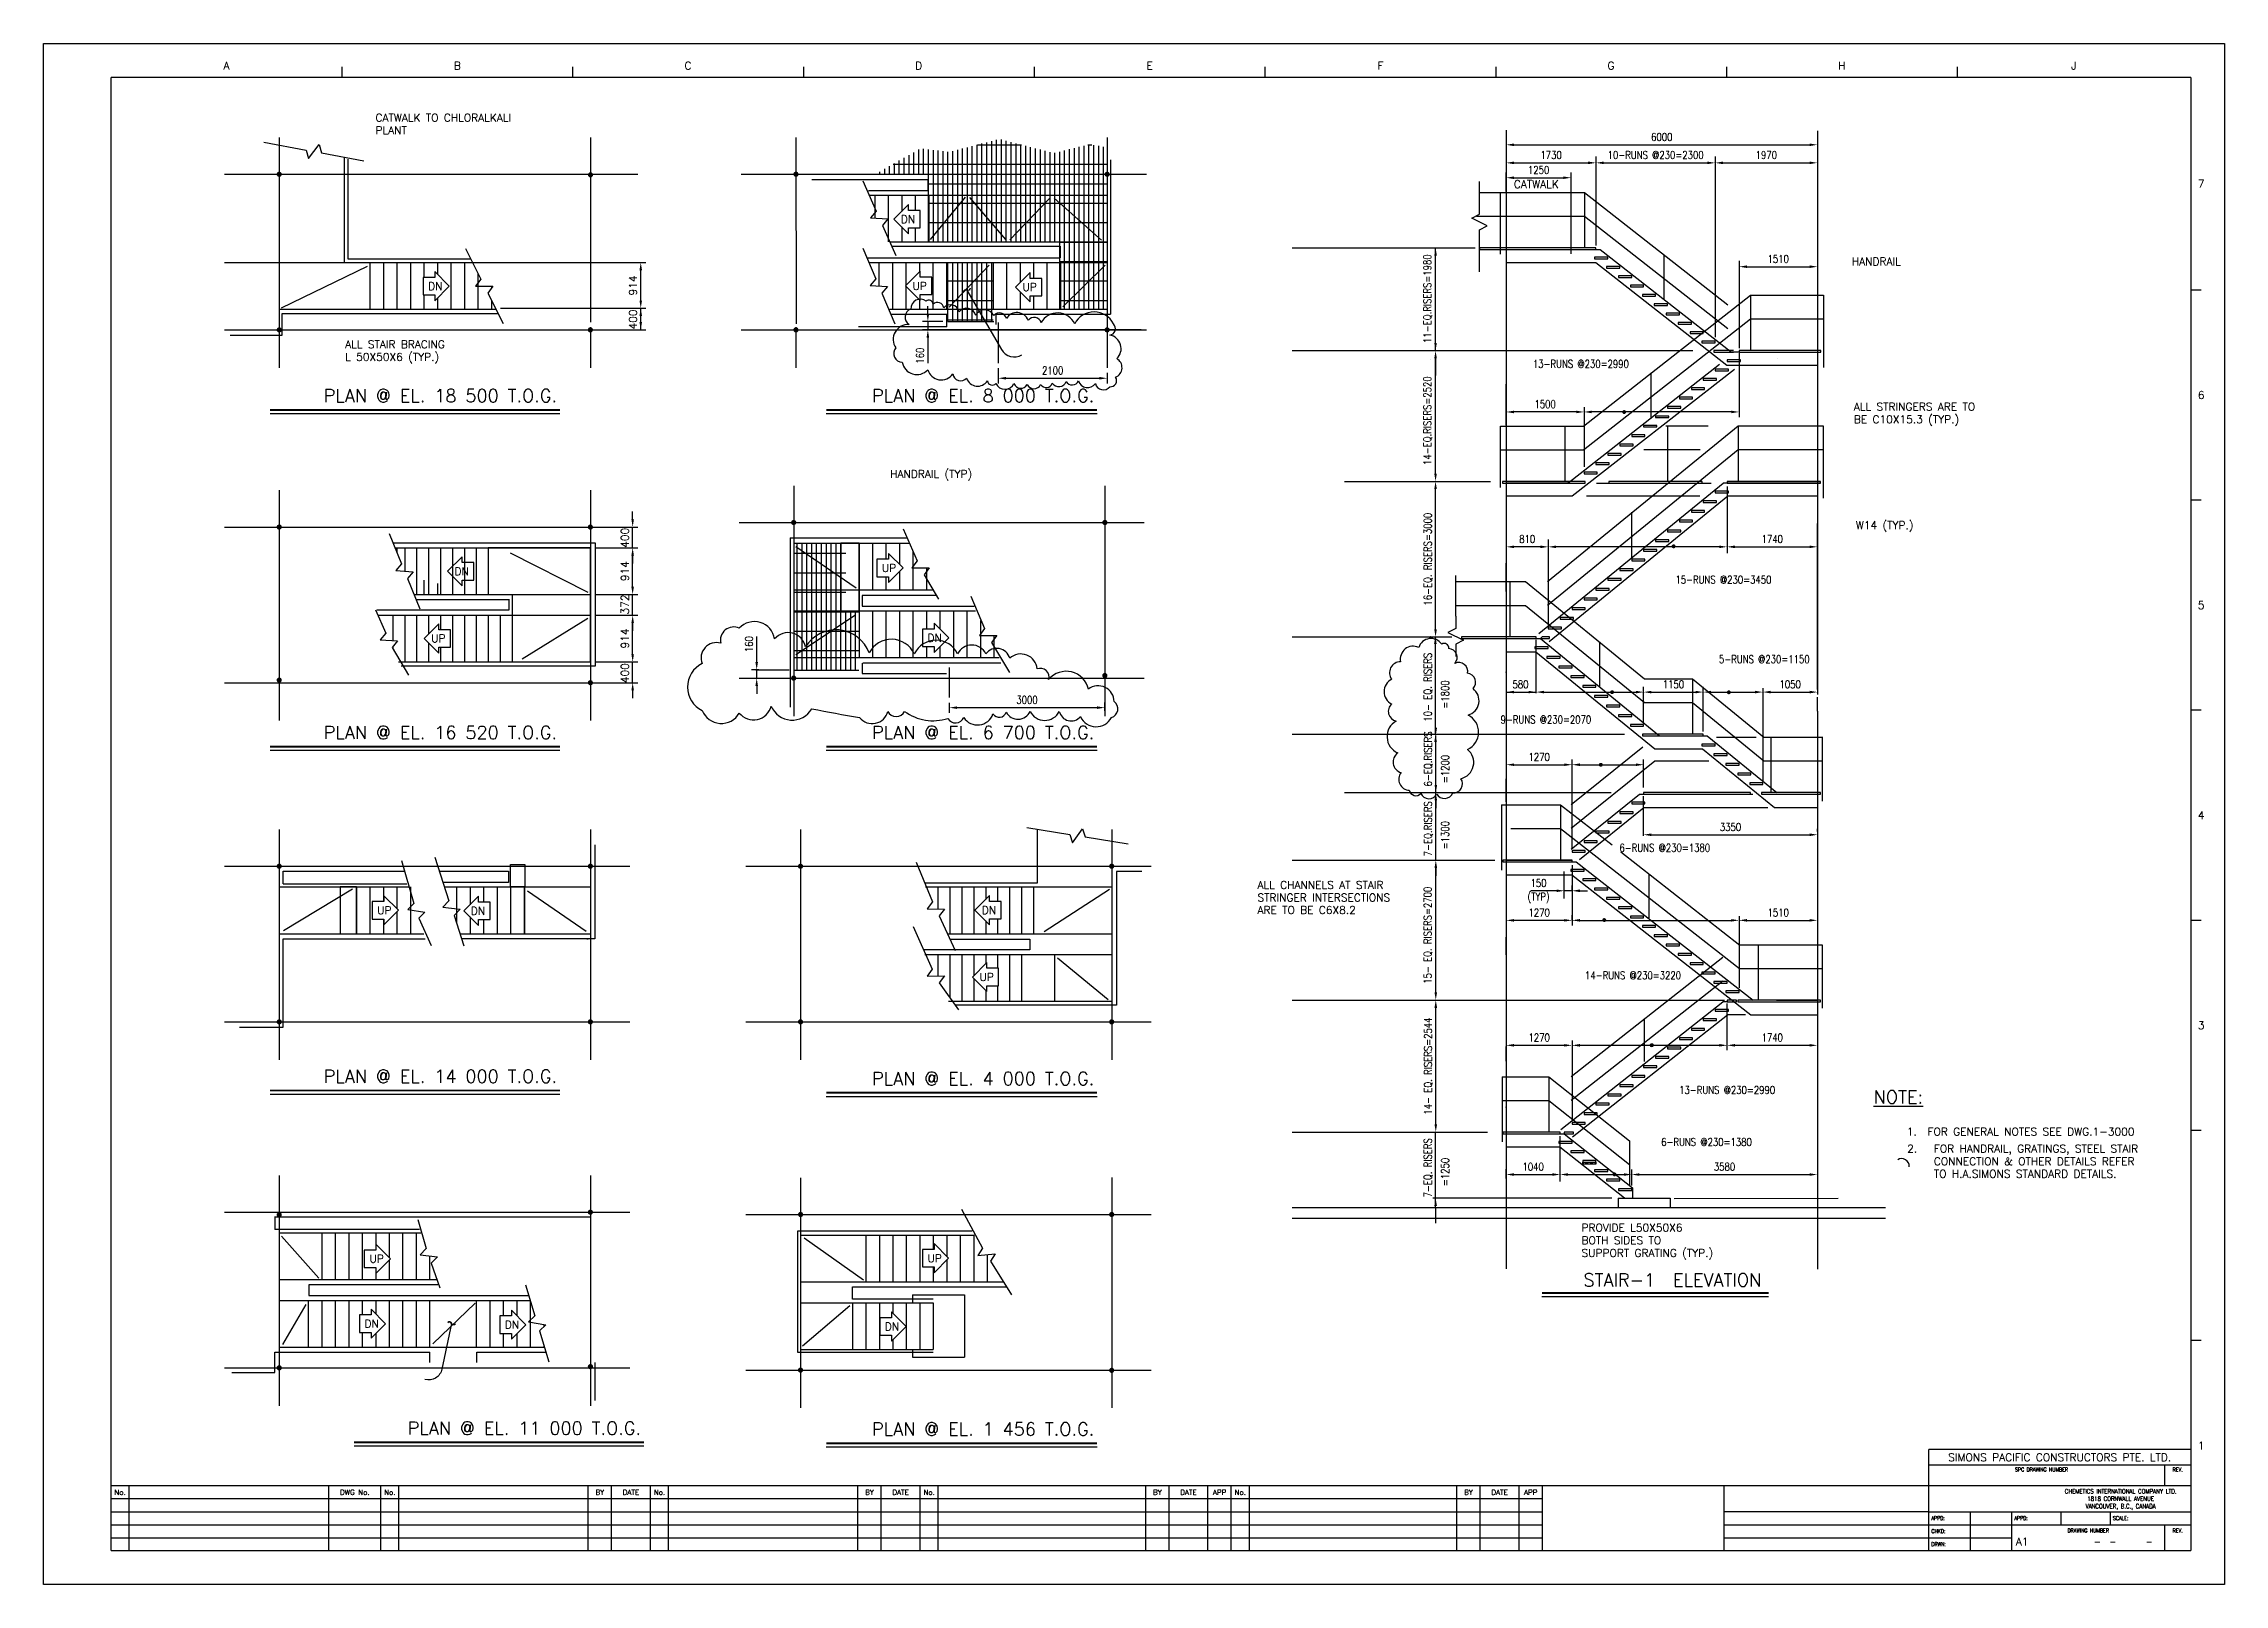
# Model space of a CAD drawing. Extents: x 0 to 42050, y 0 to 29700.
import ezdxf
from ezdxf.enums import TextEntityAlignment as Align

# ---------------------------------------------------------------- set-up
doc = ezdxf.new("R2010")
doc.units = 0
doc.header["$LTSCALE"] = 1250
for name, pattern in [('CENTER2', [0]), ('DASHDOT2', [0]), ('HIDDEN', [0])]:
    doc.linetypes.add(name, pattern=pattern)
doc.layers.get('0').update_dxf_attribs({"linetype": 'CONTINUOUS'})
for name, color, linetype in [('BORDER', 7, 'CONTINUOUS'), ('CLINE', 7, 'CENTER2'), ('CONC', 7, 'CONTINUOUS'), ('CUTLINE', 7, 'CONTINUOUS'), ('DIM', 6, 'CONTINUOUS'), ('HANDRAIL', 2, 'DASHDOT2'), ('ST-1', 1, 'CONTINUOUS'), ('STAIRS', 41, 'CONTINUOUS'), ('STEEL', 1, 'CONTINUOUS'), ('STREAMS', 7, 'CONTINUOUS'), ('TEXT', 7, 'CONTINUOUS')]:
    doc.layers.add(name, color=color, linetype=linetype)
doc.styles.get("Standard").update_dxf_attribs({"font": 'romans', "width": 0.8})

msp = doc.modelspace()

# ---------------------------------------------------------------- texts
at = {"layer": 'BORDER', "color": 0}
for s, height, p in [('A', 150, (3525, 29200)), ('B', 150, (7975, 29200)), ('C', 150, (12425, 29200)), ('D', 150, (16875, 29200)), ('E', 150, (21325, 29200)), ('F', 150, (25775, 29200)), ('G', 150, (30225, 29200)), ('H', 150, (34675, 29200)), ('J', 150, (39150, 29200)), ('7', 150, (41600, 26925)), ('6', 150, (41600, 22850)), ('5', 150, (41600, 18800)), ('4', 150, (41600, 14750)), ('3', 150, (41600, 10700)), ('1', 150, (41600, 2600)), ('No.', 100, (1475, 1725)), ('DWG No.', 100, (6000, 1725)), ('No.', 100, (6675, 1725)), ('BY', 100, (10725, 1725)), ('DATE', 100, (11325, 1725)), ('No.', 100, (11875, 1725)), ('BY', 100, (15925, 1725)), ('DATE', 100, (16525, 1725)), ('No.', 100, (17075, 1725)), ('BY', 100, (21475, 1725)), ('DATE', 100, (22075, 1725)), ('APP', 100, (22675, 1725)), ('No.', 100, (23075, 1725)), ('BY', 100, (27475, 1725)), ('DATE', 100, (28075, 1725)), ('APP', 100, (28675, 1725)), ('A1', 150, (38150, 750))]:
    msp.add_text(s, height=height, dxfattribs=at).set_placement(p, align=Align.CENTER)
for s, p in [('PLAN @ EL. 18 500 T.O.G.', (9901, 22714)), ('PLAN @ EL. 8 000 T.O.G.', (20259, 22714)), ('PLAN @ EL. 16 520 T.O.G.', (9901, 16221)), ('PLAN @ EL. 6 700 T.O.G.', (20259, 16221)), ('PLAN @ EL. 14 000 T.O.G.', (9901, 9595)), ('PLAN @ EL. 4 000 T.O.G.', (20259, 9551)), ('STAIR-1  ELEVATION', (33120, 5669)), ('PLAN @ EL. 11 000 T.O.G.', (11520, 2811)), ('PLAN @ EL. 1 456 T.O.G.', (20259, 2794))]:
    msp.add_text(s, height=250, dxfattribs=at).set_placement(p, align=Align.BOTTOM_RIGHT)
for s, height, width, p in [('SPC DRAWING NUMBER', 75, 0.8, (38525, 2175)), ('REV.', 75, 0.8, (41150, 2175)), ('CHEMETICS INTERNATIONAL COMPANY LTD.', 87.5, 0.75, (40050, 1750)), ('1818 CORNWALL AVENUE', 87.5, 0.75, (40050, 1608)), ('VANCOUVER, B.C., CANADA', 87.5, 0.75, (40050, 1462)), ('DRAWING NUMBER', 75, 0.8, (39425, 1000)), ('REV.', 75, 0.8, (41150, 1000)), ('-', 150, 0.8, (39600, 750)), ('-', 150, 0.8, (39900, 750)), ('-', 150, 0.8, (40600, 750))]:
    msp.add_text(s, height=height, dxfattribs=dict(at, width=width)).set_placement(p, align=Align.CENTER)
at = {"layer": 'BORDER', "color": 0, "width": 0.8}
for s, p in [('APPD:', (36400, 1238)), ('APPD:', (38000, 1238)), ('SCALE:', (39900, 1238)), ('CHKD:', (36400, 988)), ('DRWN:', (36400, 738))]:
    msp.add_text(s, height=75, dxfattribs=at).set_placement(p)
at = {"layer": 'DIM', "color": 0, "width": 0.8}
for s, p in [('6000', (31202, 27900)), ('1250', (28827, 27265)), ('1730', (29067, 27552)), ('1970', (33217, 27552)), ('1510', (33447, 25550)), ('2100', (19457, 23400)), ('1500', (28952, 22750)), ('810', (28607, 20150)), ('1740', (33332, 20150)), ('580', (28478, 17350)), ('1150', (31427, 17350)), ('1050', (33677, 17350)), ('3000', (18963, 17050)), ('1270', (28837, 15950)), ('3350', (32527, 14600)), ('150', (28826, 13520)), ('1270', (28837, 12950)), ('1510', (33447, 12950)), ('1270', (28837, 10541)), ('1740', (33332, 10541)), ('1040', (28722, 8050)), ('3580', (32412, 8050))]:
    msp.add_text(s, height=150, dxfattribs=at).set_placement(p, align=Align.MIDDLE_CENTER)
for s, p in [('10-RUNS @230=2300', (31083, 27553)), ('13-RUNS @230=2990', (29642, 23527)), ('15-RUNS @230=3450', (32391, 19367)), ('5-RUNS @230=1150', (33179, 17834)), ('9-RUNS @230=2070', (28967, 16671)), ('6-RUNS @230=1380', (31259, 14198)), ('(TYP)', (28826, 13247)), ('14-RUNS @230=3220', (30647, 11738)), ('13-RUNS @230=2990', (32462, 9529)), ('6-RUNS @230=1380', (32064, 8527))]:
    msp.add_text(s, height=150, dxfattribs=at).set_placement(p, align=Align.MIDDLE)
at = {"layer": 'DIM', "color": 0}
msp.add_text('CATWALK', height=150, dxfattribs=at).set_placement((28349, 26916))
at = {"layer": 'DIM', "color": 0, "width": 0.8}
for s, p in [('11-EQ.RISERS=1980', (26690, 24784)), ('14-EQ.RISERS=2520', (26690, 22432)), ('15- EQ. RISERS=2700', (26694, 12512))]:
    msp.add_text(s, height=150, rotation=90, dxfattribs=at).set_placement(p, align=Align.MIDDLE)
at = {"layer": 'DIM', "color": 0}
for s, p in [('914', (11364, 25040)), ('914', (11208, 19531)), ('372', (11208, 18891)), ('914', (11208, 18231))]:
    msp.add_text(s, height=150, rotation=90, dxfattribs=at).set_placement(p, align=Align.MIDDLE)
for p in [(11364, 24382), (11208, 20176), (11208, 17566)]:
    msp.add_text('400', height=150, rotation=90, dxfattribs=at).set_placement(p, align=Align.MIDDLE_CENTER)
at = {"layer": 'DIM', "color": 0, "width": 0.8}
for s, p in [('160', (16900, 23686)), ('16-EQ. RISERS=3000', (26690, 19762)), ('160', (13600, 18124)), ('10- EQ. RISERS', (26690, 17293)), ('6-EQ.RISERS', (26694, 15911)), ('7-EQ.RISERS', (26695, 14566)), ('14- EQ. RISERS=2544', (26694, 9990)), ('7-EQ. RISERS', (26691, 8029))]:
    msp.add_text(s, height=150, rotation=90, dxfattribs=at).set_placement(p, align=Align.MIDDLE_CENTER)
for s, p in [('=1800', (27099, 16881)), ('=1200', (27099, 15444)), ('=1300', (27099, 14171)), ('=1250', (27099, 7677))]:
    msp.add_text(s, height=150, rotation=90, dxfattribs=at).set_placement(p)
at = {"layer": 'STREAMS', "color": 0}
msp.add_text('SIMONS PACIFIC CONSTRUCTORS PTE. LTD.', height=150, dxfattribs=at).set_placement((38875, 2375), align=Align.CENTER)
at = {"layer": 'TEXT', "color": 0}
for s, height, p in [('CATWALK TO CHLORALKALI', 150, (6397, 28196)), ('PLANT', 150, (6397, 27954)), ('HANDRAIL', 150, (34866, 25425)), ('ALL STAIR BRACING', 150, (5817, 23829)), ('L 50X50X6 (TYP.)', 150, (5817, 23586)), ('ALL STRINGERS ARE TO ', 150, (34907, 22625)), ('BE C10X15.3 (TYP.)', 150, (34907, 22382)), ('HANDRAIL (TYP)', 150, (16321, 21330)), ('W14 (TYP.)', 150, (34943, 20342)), ('ALL CHANNELS AT STAIR', 150, (23404, 13408)), ('ARE TO BE C6X8.2', 150, (23404, 12923)), ('STRINGER INTERSECTIONS', 150, (23404, 13165)), ('%%UNOTE:', 250, (35286, 9270)), ('2.', 150, (35933, 8324)), ('1.  FOR GENERAL NOTES SEE DWG.1-3000', 150, (35929, 8651)), ('FOR HANDRAIL, GRATINGS, STEEL STAIR', 150, (36447, 8324)), ('CONNECTION & OTHER DETAILS REFER', 150, (36447, 8081)), ('TO H.A.SIMONS STANDARD DETAILS.', 150, (36447, 7839)), ('PROVIDE L50X50X6', 150, (29655, 6800)), ('SUPPORT GRATING (TYP.)', 150, (29655, 6314)), ('BOTH SIDES TO', 150, (29655, 6557))]:
    msp.add_text(s, height=height, dxfattribs=at).set_placement(p)
for s, p in [('DN', (16669, 26316)), ('DN', (7551, 25025)), ('UP', (16889, 25030)), ('UP', (19011, 25006)), ('DN', (8062, 19529)), ('UP', (16300, 19592)), ('UP', (7609, 18234)), ('DN', (17183, 18245)), ('UP', (6572, 12994)), ('DN', (8377, 12983)), ('DN', (18230, 12997)), ('UP', (18181, 11707)), ('UP', (6419, 6276)), ('UP', (17179, 6286)), ('DN', (6323, 5025)), ('DN', (9029, 5005)), ('DN', (16361, 4970))]:
    msp.add_text(s, height=150, dxfattribs=at).set_placement(p, align=Align.MIDDLE)

# ---------------------------------------------------------------- linework, layer by layer
at = {"color": 0}
for p, q in [((18094, 25879), (18094, 27772)), ((18188, 25879), (18188, 27796)), ((18281, 25879), (18281, 27820)), ((18375, 25879), (18375, 27844)), ((18469, 25879), (18469, 27850)), ((18562, 25879), (18562, 27825)), ((18656, 25879), (18656, 27801)), ((18750, 25879), (18750, 27777)), ((20156, 24585), (20156, 27755)), ((16312, 27181), (16312, 27337)), ((16379, 27375), (20503, 27375)), ((16406, 27184), (16406, 27390)), ((16500, 27184), (16500, 27444)), ((16594, 27184), (16594, 27497)), ((16688, 27184), (16688, 27551)), ((16781, 27184), (16781, 27604)), ((16875, 27184), (16875, 27657)), ((16969, 27184), (16969, 27672)), ((17062, 25879), (17062, 27661)), ((17156, 25879), (17156, 27649)), ((17250, 25879), (17250, 27638)), ((17344, 25879), (17344, 27626)), ((17438, 25879), (17438, 27615)), ((17531, 25879), (17531, 27629)), ((17625, 25879), (17625, 27652)), ((17719, 25879), (17719, 27676)), ((17812, 25879), (17812, 27700)), ((17906, 25879), (17906, 27724)), ((18000, 25879), (18000, 27748)), ((18006, 27750), (18855, 27750)), ((18844, 25879), (18844, 27753)), ((18938, 25879), (18938, 27729)), ((19031, 25879), (19031, 27704)), ((19125, 25879), (19125, 27680)), ((19219, 25879), (19219, 27656)), ((19312, 25879), (19312, 27632)), ((19406, 25879), (19406, 27608)), ((19500, 25879), (19500, 27594)), ((19594, 24585), (19594, 27617)), ((19688, 24585), (19688, 27640)), ((19781, 24585), (19781, 27663)), ((19875, 24585), (19875, 27686)), ((19969, 24585), (19969, 27709)), ((20062, 24585), (20062, 27732)), ((20134, 27750), (20212, 27750)), ((20250, 24585), (20250, 27744)), ((20344, 24585), (20344, 27728)), ((20438, 24585), (20438, 27712)), ((16031, 27173), (16031, 27177)), ((16125, 27176), (16125, 27230)), ((16219, 27178), (16219, 27284)), ((17059, 27000), (20503, 27000)), ((17059, 26625), (20503, 26625)), ((17059, 26250), (20503, 26250)), ((19592, 25875), (20503, 25875)), ((17438, 24342), (17438, 25474)), ((17531, 24342), (17531, 25474)), ((17625, 24342), (17625, 25474)), ((17719, 24342), (17719, 25474)), ((17812, 24342), (17812, 25474)), ((17906, 24342), (17906, 25474)), ((18000, 24342), (18000, 25474)), ((18094, 24342), (18094, 25474)), ((18188, 24342), (18188, 25474)), ((18281, 24342), (18281, 25474)), ((19592, 25500), (20503, 25500)), ((17431, 25125), (18309, 25125)), ((19592, 25125), (20503, 25125)), ((17431, 24750), (18309, 24750)), ((19592, 24750), (20503, 24750)), ((17431, 24375), (18309, 24375)), ((14465, 19875), (15467, 19875)), ((14531, 17629), (14531, 20069)), ((14625, 17629), (14625, 20069)), ((14719, 17629), (14719, 20069)), ((14812, 17629), (14812, 20069)), ((14906, 17629), (14906, 20069)), ((15000, 17629), (15000, 20069)), ((15094, 17629), (15094, 20069)), ((15188, 17629), (15188, 20069)), ((15281, 17629), (15281, 20069)), ((15375, 17629), (15375, 20069)), ((14465, 19500), (15467, 19500)), ((14465, 19125), (15467, 19125)), ((14465, 18750), (15721, 18750)), ((15469, 17629), (15469, 18775)), ((15562, 17629), (15562, 18775)), ((15656, 17629), (15656, 18775)), ((14465, 18375), (15721, 18375)), ((14465, 18000), (15721, 18000)), ((14465, 17625), (15721, 17625))]:
    msp.add_line(p, q, dxfattribs=at)
at = {"layer": 'BORDER', "color": 0}
for p, q in [((1300, 650), (1300, 29050)), ((41400, 29050), (1300, 29050)), ((5750, 29250), (5750, 29050)), ((10200, 29250), (10200, 29050)), ((14650, 29250), (14650, 29050)), ((19100, 29250), (19100, 29050)), ((23550, 29250), (23550, 29050)), ((28000, 29250), (28000, 29050)), ((32450, 29250), (32450, 29050)), ((36900, 29250), (36900, 29050)), ((41400, 29050), (41400, 650)), ((41600, 24950), (41400, 24950)), ((41600, 20900), (41400, 20900)), ((41600, 16850), (41400, 16850)), ((41600, 12800), (41400, 12800)), ((41600, 8750), (41400, 8750)), ((41600, 4700), (41400, 4700)), ((36350, 650), (36350, 2600)), ((41400, 2600), (36350, 2600)), ((41400, 2300), (36350, 2300)), ((40900, 1900), (40900, 2300)), ((41400, 1900), (1300, 1900)), ((1650, 650), (1650, 1900)), ((5500, 650), (5500, 1900)), ((6500, 650), (6500, 1900)), ((6850, 650), (6850, 1900)), ((10500, 650), (10500, 1900)), ((10950, 650), (10950, 1900)), ((11700, 650), (11700, 1900)), ((12050, 650), (12050, 1900)), ((15700, 650), (15700, 1900)), ((16150, 650), (16150, 1900)), ((16900, 650), (16900, 1900)), ((17250, 650), (17250, 1900)), ((21250, 650), (21250, 1900)), ((21700, 650), (21700, 1900)), ((22450, 650), (22450, 1900)), ((22900, 650), (22900, 1900)), ((23250, 650), (23250, 1900)), ((27250, 650), (27250, 1900)), ((27700, 650), (27700, 1900)), ((28450, 650), (28450, 1900)), ((28900, 650), (28900, 1900)), ((32400, 1900), (32400, 650)), ((28900, 1650), (1300, 1650)), ((1300, 1400), (28900, 1400)), ((36350, 1400), (32400, 1400)), ((36350, 1400), (41400, 1400)), ((37150, 1400), (37150, 650)), ((37950, 1150), (37950, 1400)), ((38900, 1150), (38900, 1400)), ((39850, 1400), (39850, 1150)), ((1300, 1150), (28900, 1150)), ((1300, 900), (28900, 900)), ((32400, 1150), (37950, 1150)), ((32400, 900), (37950, 900)), ((37950, 1150), (41400, 1150)), ((37950, 650), (37950, 1150)), ((40900, 650), (40900, 1150)), ((1300, 650), (41400, 650))]:
    msp.add_line(p, q, dxfattribs=at)
msp.add_lwpolyline([(17017, 24737, 0.625), (16720, 24584, 0.625), (16689, 24286, 0.625), (16432, 23835, 0.625), (16556, 23558, 0.625), (17048, 23414, 0.625), (17531, 23332, 0.625), (17797, 23250, 0.625), (18198, 23199, 0.625), (18362, 23147, 0.625), (18711, 23147, 0.625), (18967, 23127, 0.625), (19224, 23127, 0.625), (19450, 23157, 0.625), (19717, 23188, 0.625), (19953, 23199, 0.625), (20281, 23147, 0.625), (20558, 23086, 0.625), (20671, 23270, 0.625), (20692, 23629, 0.625), (20558, 24081, 0.625), (20630, 24296, 0.625), (19881, 24296, 0.625), (19234, 24317, 0.625), (18988, 24368, 0.625), (18567, 24399, 0.625), (18321, 24460, 0.625), (17972, 24460, 0.625), (17654, 24532, 0.625), (17356, 24604, 0.625), (17151, 24676, 0.625)], format="xyb", close=True, dxfattribs=at)
at = {"layer": 'BORDER', "color": 0, "const_width": 37.5}
for points in [[(9954, 22639), (4367, 22639)], [(20313, 22639), (15092, 22639)], [(9954, 16146), (4367, 16146)], [(20313, 16146), (15092, 16146)], [(9954, 9520), (4367, 9520)], [(20313, 9476), (15092, 9476)], [(33262, 5615), (28892, 5615)], [(11574, 2736), (5987, 2736)], [(20313, 2719), (15092, 2719)]]:
    msp.add_lwpolyline(points, dxfattribs=at)
at = {"layer": 'BORDER', "color": 0}
for points in [[(9954, 22564), (4367, 22564)], [(20313, 22564), (15092, 22564)], [(9954, 16071), (4367, 16071)], [(20313, 16071), (15092, 16071)], [(9954, 9445), (4367, 9445)], [(20313, 9401), (15092, 9401)], [(33262, 5540), (28892, 5540)], [(11574, 2661), (5987, 2661)], [(20313, 2644), (15092, 2644)]]:
    msp.add_lwpolyline(points, dxfattribs=at)
at = {"layer": 'CLINE', "color": 0}
for p, q in [((4543, 27891), (4543, 27132)), ((10543, 27891), (10543, 24329)), ((14507, 27891), (14511, 24297)), ((20507, 27891), (20507, 26782)), ((28202, 28030), (28202, 6085)), ((34202, 28022), (34202, 17153)), ((3490, 27182), (11303, 27182)), ((13453, 27182), (21266, 27182)), ((24076, 25762), (27604, 25762)), ((3490, 24182), (11303, 24182)), ((4543, 24232), (4543, 23452)), ((10543, 24232), (10543, 23452)), ((13453, 24182), (21266, 24182)), ((14507, 24232), (14507, 23452)), ((17438, 24342), (18320, 24342)), ((18407, 24323), (18407, 23543)), ((20507, 24232), (20507, 23452)), ((24076, 23782), (31803, 23782)), ((4543, 21090), (4543, 17354)), ((10543, 21090), (10543, 19981)), ((14463, 21178), (14463, 20419)), ((20463, 21178), (20463, 17465)), ((25085, 21262), (27900, 21262)), ((3490, 20381), (11303, 20381)), ((13409, 20469), (21223, 20469)), ((24076, 18262), (27151, 18262)), ((17463, 17677), (17463, 17095)), ((3490, 17381), (11303, 17381)), ((4543, 17431), (4543, 16651)), ((10543, 17431), (10543, 16651)), ((13409, 17469), (21223, 17469)), ((13734, 17629), (14379, 17629)), ((14463, 17519), (14463, 16739)), ((20463, 17519), (20463, 16739)), ((34202, 16832), (34202, 6077)), ((24076, 16387), (30483, 16387)), ((25085, 15262), (30229, 15262)), ((4543, 14552), (4543, 13793)), ((10543, 14553), (10543, 13443)), ((14595, 14552), (14595, 10201)), ((20595, 14553), (20595, 13443)), ((24076, 13962), (27930, 13962)), ((3490, 13843), (11303, 13843)), ((13541, 13843), (21354, 13843)), ((24076, 11262), (32412, 11262)), ((3490, 10843), (11303, 10843)), ((4543, 10893), (4543, 10114)), ((10543, 10893), (10543, 10114)), ((13541, 10843), (21354, 10843)), ((14595, 10893), (14595, 10114)), ((20595, 10893), (20595, 10114)), ((24076, 8718), (27844, 8718)), ((4543, 7883), (4543, 7124)), ((10543, 7883), (10543, 4197)), ((14595, 7839), (14595, 7080)), ((20595, 7840), (20595, 3400)), ((3490, 7174), (11303, 7174)), ((13541, 7130), (21354, 7130)), ((4543, 4224), (4543, 3444)), ((10543, 4224), (10543, 3444)), ((3490, 4174), (11303, 4174)), ((13541, 4130), (21354, 4130)), ((14595, 4180), (14595, 3400)), ((20595, 4180), (20595, 3400))]:
    msp.add_line(p, q, dxfattribs=at)
at = {"layer": 'CONC', "color": 0}
for p, q in [((30362, 7444), (31362, 7444)), ((30362, 7444), (30362, 7262)), ((31362, 7444), (31362, 7262)), ((16755, 5580), (16755, 5430)), ((16755, 5580), (17755, 5580)), ((17755, 5580), (17755, 4380)), ((16755, 4530), (16755, 4380)), ((16755, 4380), (17755, 4380))]:
    msp.add_line(p, q, dxfattribs=at)
at = {"layer": 'CUTLINE', "color": 0}
msp.add_lwpolyline([(0, 0), (0, 29700), (42050, 29700), (42050, 0)], close=True, dxfattribs=at)
msp.add_lwpolyline([(0, 0), (0, 29700), (42050, 29700), (42050, 0)], close=True, dxfattribs=at)
at = {"layer": 'DIM', "color": 0}
for p, q in [((28202, 27930), (28202, 17100)), ((28202, 27922), (28202, 27650)), ((28202, 27922), (28202, 22500)), ((28202, 27922), (28202, 19900)), ((28202, 27524), (28202, 27302)), ((28352, 27750), (34052, 27750)), ((28352, 27402), (29782, 27402)), ((29932, 27524), (29932, 25808)), ((29932, 27524), (29932, 27302)), ((30082, 27402), (32082, 27402)), ((32232, 27524), (32232, 24039)), ((32232, 27524), (32232, 27302)), ((32382, 27402), (34052, 27402)), ((34202, 27524), (34202, 27302)), ((10643, 27182), (11458, 27182)), ((28202, 26852), (28202, 27215)), ((28352, 27115), (29302, 27115)), ((29452, 25647), (29452, 27215)), ((26740, 25762), (26740, 25762)), ((26840, 23782), (26840, 25762)), ((3490, 25482), (11303, 25482)), ((8370, 25482), (11614, 25482)), ((11514, 24898), (11514, 25333)), ((11514, 24748), (11514, 25332)), ((32692, 25515), (32692, 23831)), ((32842, 25400), (34052, 25400)), ((34202, 25553), (34202, 25553)), ((34202, 25553), (34202, 25118)), ((11514, 24748), (11514, 24898)), ((8812, 24598), (11614, 24598)), ((8812, 24598), (11614, 24598)), ((11514, 24182), (11514, 24598)), ((17050, 24492), (17050, 24642)), ((11114, 24182), (11614, 24182)), ((17338, 24342), (16950, 24342)), ((21166, 24182), (16950, 24182)), ((17050, 24342), (17050, 24182)), ((17050, 24032), (17050, 23882)), ((17050, 23882), (17050, 23540)), ((26740, 23602), (26740, 23602)), ((26740, 23602), (26740, 23602)), ((26840, 21412), (26840, 23632)), ((26840, 23632), (26840, 23302)), ((32692, 23731), (32692, 22500)), ((18407, 23443), (18407, 23150)), ((18557, 23250), (20357, 23250)), ((20507, 23352), (20507, 23150)), ((28202, 22343), (28202, 23137)), ((29552, 22600), (28352, 22600)), ((29702, 22693), (29702, 21542)), ((32542, 22600), (29852, 22600)), ((26740, 21262), (26740, 21262)), ((26740, 21262), (26740, 21262)), ((26840, 18412), (26840, 21112)), ((32462, 21162), (32462, 19876)), ((11358, 20531), (11358, 20681)), ((10643, 20381), (11458, 20381)), ((11358, 19981), (11358, 20381)), ((34202, 17253), (34202, 20450)), ((10643, 19981), (11458, 19981)), ((10643, 19981), (11458, 19981)), ((11358, 19231), (11358, 19831)), ((11358, 19831), (11358, 19681)), ((11358, 19381), (11358, 19816)), ((26840, 18562), (26840, 20092)), ((28862, 20000), (28352, 20000)), ((29012, 20140), (29012, 18502)), ((32312, 20000), (29162, 20000)), ((32612, 20000), (34052, 20000)), ((11358, 19231), (11358, 19381)), ((27229, 18664), (27229, 19450)), ((28202, 19136), (28202, 19685)), ((34202, 19698), (34202, 19698)), ((10643, 19081), (11458, 19081)), ((10643, 19081), (11458, 19081)), ((11358, 18681), (11358, 19081)), ((10643, 18681), (11458, 18681)), ((10643, 18681), (11458, 18681)), ((11358, 18531), (11358, 18381)), ((11358, 17931), (11358, 18531)), ((11358, 18081), (11358, 18516)), ((26840, 18412), (26840, 18562)), ((13750, 17929), (13750, 18270)), ((26747, 18262), (26740, 18262)), ((26740, 18262), (26740, 18262)), ((26840, 16387), (26840, 18262)), ((28782, 17177), (28782, 18205)), ((10643, 17781), (11458, 17781)), ((10643, 17781), (11458, 17781)), ((11358, 17931), (11358, 18081)), ((11358, 17381), (11358, 17781)), ((13750, 17779), (13750, 17929)), ((11276, 17381), (11458, 17381)), ((13509, 17469), (13850, 17469)), ((13794, 17629), (13650, 17629)), ((13750, 17469), (13750, 17629)), ((13750, 17319), (13750, 17169)), ((28202, 17575), (28202, 17588)), ((28782, 17177), (28782, 17300)), ((30852, 16622), (30852, 17300)), ((30852, 16627), (30852, 17300)), ((32002, 17200), (32002, 17300)), ((32002, 16439), (32002, 17289)), ((33152, 17276), (33152, 15484)), ((34202, 17307), (34202, 17589)), ((34202, 17253), (34202, 17300)), ((34202, 17253), (34202, 17300)), ((11358, 17231), (11358, 17081)), ((17463, 16995), (17463, 16800)), ((17613, 16900), (20313, 16900)), ((20463, 16839), (20463, 17000)), ((28202, 17200), (28782, 17200)), ((28932, 17200), (29082, 17200)), ((28932, 17200), (30702, 17200)), ((29082, 17200), (29440, 17200)), ((31002, 17200), (31852, 17200)), ((32152, 17200), (33002, 17200)), ((33302, 17200), (34052, 17200)), ((34202, 16732), (34202, 14350)), ((34202, 16732), (34202, 12700)), ((26747, 16387), (26740, 16387)), ((26745, 16365), (26744, 16365)), ((26840, 16237), (26840, 16087)), ((26844, 15262), (26844, 16365)), ((26845, 15412), (26845, 15562)), ((28202, 15800), (28202, 12700)), ((28352, 15800), (29322, 15800)), ((29472, 15362), (29472, 15900)), ((29472, 14196), (29472, 15900)), ((29622, 15800), (30702, 15800)), ((30852, 15362), (30852, 15900)), ((26745, 15262), (26744, 15262)), ((26845, 13958), (26845, 15262)), ((26944, 15262), (26945, 15262)), ((28202, 15086), (28202, 15531)), ((30852, 14431), (30852, 15194)), ((26844, 15112), (26844, 14962)), ((31002, 14450), (34052, 14450)), ((34202, 14512), (34202, 14564)), ((24076, 13962), (27982, 13962)), ((26944, 13958), (26944, 13958)), ((26944, 13958), (26945, 13958)), ((26844, 11412), (26844, 13808)), ((26845, 13808), (26845, 13658)), ((29322, 13221), (29322, 13744)), ((29322, 13391), (29322, 13470)), ((29472, 13862), (29472, 12700)), ((29472, 13391), (29472, 13470)), ((29022, 13370), (28680, 13370)), ((29172, 13370), (29022, 13370)), ((29472, 13370), (29322, 13370)), ((29622, 13370), (29772, 13370)), ((29322, 12800), (28352, 12800)), ((29472, 12800), (29472, 12900)), ((29622, 12800), (32542, 12800)), ((32694, 12878), (32694, 11499)), ((32842, 12800), (34052, 12800)), ((28202, 12134), (28202, 12474)), ((26844, 8868), (26844, 11112)), ((26941, 11262), (26944, 11262)), ((26941, 11262), (26944, 11262)), ((32462, 10323), (32462, 11199)), ((32462, 10300), (32462, 10600)), ((28202, 10083), (28202, 10371)), ((28352, 10391), (29322, 10391)), ((29472, 10482), (29472, 8942)), ((29622, 10391), (32312, 10391)), ((32612, 10391), (34052, 10391)), ((34202, 10371), (34202, 10371)), ((28202, 9194), (28202, 9208)), ((26841, 7262), (26841, 8718)), ((26941, 8718), (26944, 8718)), ((29242, 7812), (29242, 8641)), ((28202, 7823), (28202, 8006)), ((29242, 7763), (29242, 8000)), ((29677, 8140), (29932, 8140)), ((29677, 8103), (29677, 8140)), ((29677, 8127), (29700, 8127)), ((29932, 8103), (29677, 8103)), ((29726, 8126), (29783, 8126)), ((29820, 8126), (29874, 8126)), ((29911, 8126), (29932, 8126)), ((29932, 8140), (29932, 8103)), ((30622, 7688), (30622, 8000)), ((30622, 7688), (30622, 8000)), ((34202, 8041), (34202, 7806)), ((28352, 7900), (29092, 7900)), ((29392, 7900), (30472, 7900)), ((30772, 7900), (34052, 7900)), ((24076, 7262), (35517, 7262)), ((30240, 7444), (26786, 7444)), ((26841, 7266), (26841, 6962)), ((31443, 7436), (34606, 7444)), ((24076, 7062), (35517, 7062))]:
    msp.add_line(p, q, dxfattribs=at)
for points, format in [([(5354, 27378, 0, 50, 0), (5444, 27498, 0, 0, 0), (5754, 27907, 0, 0, -0.144958), (6247, 28271, 0, 0, 13.270537)], "xyseb"), ([(33916, 24650, 0, 50, 0), (34001, 24773, 0, 0, 0), (34341, 25263, 0, 0, -0.20251), (34716, 25500, 0, 0, 4.030304)], "xyseb"), ([(5120, 24857, 0, 50, 0), (5182, 24721, 0, 0, 0), (5478, 24065, 0, 0, 0.224415), (5667, 23904, 0, 0, -7.566753)], "xyseb"), ([(17865, 24987, -0.57735), (17800, 24949, 0.57735), (17735, 24912, -0.57735), (17800, 24949), (18467, 23804, 0.414068), (18864, 23699, 3.710713)], "xyb"), ([(30485, 22615, 37.5, 37.5, 1), (30467, 22582, 37.5, 37.5, 1), (30485, 22615, 0, 0, 0), (30935, 23407, 0, 0, 0.813407), (30753, 23567, 0, 0, -0.061572)], "xyseb"), ([(33427, 23624, 0, 50, 0), (33531, 23516, 0, 0, 0), (33917, 23120, 0, 0, 0.169494), (34757, 22700, 0, 0, 0.063936)], "xyseb"), ([(15185, 20173, 0, 50, 0), (15267, 20298, 0, 0, 0), (15761, 21058, 0, 0, -0.147832), (16171, 21405, 0, 0, -5.232491)], "xyseb"), ([(34247, 20874, 0, 50, 0), (34330, 20748, 0, 0, 0), (34446, 20572, 0, 0, 0.292006), (34793, 20417, 0, 0, -0.074215)], "xyseb"), ([(31419, 19994, 37.5, 37.5, 1), (31440, 20026, 37.5, 37.5, 1), (31419, 19994, 0, 0, 0), (31157, 19592, 0, 0, 0.594125), (31284, 19355, 0, 0, 0.002259)], "xyseb"), ([(32479, 17206, 37.5, 37.5, 1), (32511, 17186, 37.5, 37.5, 1), (32479, 17206, 0, 0, 0), (31990, 17501, 0, 0, -0.809936), (32096, 17806, 0, 0, -3.096285)], "xyseb"), ([(30252, 17181, 37.5, 37.5, 1), (30237, 17215, 37.5, 37.5, 1), (30252, 17181, 0, 0, 0), (30392, 16826, 0, 0, -0.809772), (30083, 16608, 0, 0, 0.550523)], "xyseb"), ([(30022, 15780, 37.5, 37.5, 1), (30030, 15817, 37.5, 37.5, 1), (30022, 15780, 0, 0, 0), (29773, 14685, 0, 0, 0.503519), (30210, 14178, 0, 0, 5.302611)], "xyseb"), ([(29296, 13835, 0, 50, 0), (29146, 13831, 0, 0, 0), (26690, 13766, 0, 0, 0.335847), (26498, 13613, 0, 0, -0.374812), (26298, 13474, 0, 0, 0.180284)], "xyseb"), ([(30076, 12800, 37.5, 37.5, 1), (30111, 12812, 37.5, 37.5, 1), (30076, 12800, 0, 0, 0), (29412, 11970, 0, 0, 1.004723), (29466, 11806, 0, 0, -0.368972), (29557, 11770, 0, 0, -0.946222)], "xyseb"), ([(31002, 10377, 37.5, 37.5, 1), (31021, 10410, 37.5, 37.5, 1), (31002, 10377, 0, 0, 0), (30733, 9775, 0, 0, 0.670469), (31062, 9358, 0, 0, 0.051254), (31410, 9497, 0, 0, 1.728521)], "xyseb"), ([(30986, 10393, 37.5, 37.5, 1), (31024, 10393, 37.5, 37.5, 1), (30986, 10393, 0, 0, 0), (30986, 10393, 0, 0, 0.514504)], "xyseb"), ([(30297, 7921, 37.5, 37.5, 1), (30284, 7886, 37.5, 37.5, 1), (30297, 7921, 0, 0, 0), (30404, 8188, 0, 0, -0.28307), (30822, 8498, 0, 0, 23.041227)], "xyseb"), ([(29868, 8094, 0, 50, 0), (29789, 7967, 0, 0, 0), (29481, 7473, 0, 0, 0.15448), (29352, 6969, 0, 0, 0.522715), (29505, 6875, 0, 0, 2.137097)], "xyseb"), ([(7939, 5015, -0.57735), (7865, 5031, 0.57735), (7792, 5046, -0.57735), (7865, 5031), (7679, 4146, -0.436399), (7353, 3951, -7.026927)], "xyb")]:
    msp.add_lwpolyline(points, format=format, dxfattribs=at)
for points in [[(4246, 27803), (5063, 27649), (5109, 27488), (5312, 27755), (5358, 27593), (6175, 27439)], [(15794, 27054), (16052, 26470), (15945, 26341), (16280, 26325), (16173, 26196), (16431, 25613)], [(27686, 25298), (27686, 26112), (27836, 26187), (27536, 26337), (27686, 26412), (27686, 27040)], [(8135, 25751), (8430, 25161), (8329, 25027), (8665, 25027), (8564, 24893), (8859, 24303)], [(15799, 25758), (16048, 25168), (15939, 25040), (16274, 25019), (16165, 24891), (16415, 24301)], [(6664, 20257), (6902, 19670), (6791, 19544), (7126, 19517), (7015, 19392), (7252, 18804)], [(16577, 20347), (16842, 19727), (16742, 19592), (17078, 19594), (16978, 19459), (17255, 18994)], [(17877, 19047), (18142, 18427), (18043, 18292), (18378, 18294), (18278, 18159), (18625, 17579)], [(6401, 18787), (6599, 18333), (6491, 18205), (6826, 18187), (6719, 18058), (7038, 17526)], [(27229, 18664), (27229, 18423), (27079, 18348), (27379, 18198), (27229, 18123), (27229, 17883)], [(18959, 14590), (19788, 14455), (19838, 14295), (20034, 14567), (20084, 14407), (20912, 14272)], [(6901, 13954), (7140, 13127), (7021, 13009), (7353, 12960), (7233, 12842), (7472, 12314)], [(7541, 14020), (7813, 13175), (7698, 13053), (8031, 13015), (7916, 12893), (8104, 12308)], [(16824, 13922), (17138, 13157), (17034, 13025), (17369, 13017), (17266, 12885), (17579, 12221)], [(16765, 12679), (17133, 11861), (17034, 11726), (17369, 11730), (17270, 11594), (17638, 11077)], [(17700, 7234), (18102, 6484), (18014, 6341), (18348, 6372), (18260, 6229), (18662, 5579)], [(7217, 7034), (7377, 6475), (7260, 6355), (7593, 6312), (7476, 6192), (7641, 5717)], [(9295, 5774), (9474, 5174), (9352, 5059), (9682, 5002), (9560, 4887), (9739, 4287)]]:
    msp.add_lwpolyline(points, dxfattribs=at)
at = {"layer": 'DIM', "color": 0, "const_width": 50}
for points in [[(4518, 27182, 1), (4568, 27182, 1)], [(10520, 27171, 1), (10570, 27171, 1)], [(14482, 27182, 1), (14532, 27182, 1)], [(20482, 27182, 1), (20532, 27182, 1)], [(4518, 24182, 1), (4568, 24182, 1)], [(10518, 24182, 1), (10568, 24182, 1)], [(14482, 24182, 1), (14532, 24182, 1)], [(20482, 24182, 1), (20532, 24182, 1)], [(4518, 20381, 1), (4568, 20381, 1)], [(10518, 20381, 1), (10568, 20381, 1)], [(14438, 20469, 1), (14488, 20469, 1)], [(20438, 20469, 1), (20488, 20469, 1)], [(4518, 17431, 1), (4568, 17431, 1)], [(10518, 17381, 1), (10568, 17381, 1)], [(14438, 17469, 1), (14488, 17469, 1)], [(20438, 17519, 1), (20488, 17519, 1)], [(4518, 13843, 1), (4568, 13843, 1)], [(10518, 13843, 1), (10568, 13843, 1)], [(14570, 13843, 1), (14620, 13843, 1)], [(20570, 13843, 1), (20620, 13843, 1)], [(4518, 10843, 1), (4568, 10843, 1)], [(10518, 10843, 1), (10568, 10843, 1)], [(14570, 10843, 1), (14620, 10843, 1)], [(20570, 10843, 1), (20620, 10843, 1)], [(4518, 7124, 1), (4568, 7124, 1)], [(10518, 7174, 1), (10568, 7174, 1)], [(14571, 7130, 1), (14621, 7130, 1)], [(20570, 7130, 1), (20620, 7130, 1)], [(4518, 4174, 1), (4568, 4174, 1)], [(10518, 4197, 1), (10568, 4197, 1)], [(14570, 4130, 1), (14620, 4130, 1)], [(20570, 4126, 1), (20620, 4126, 1)]]:
    msp.add_lwpolyline(points, format="xyb", close=True, dxfattribs=at)
at = {"layer": 'DIM', "color": 0}
for points in [[(16678, 26597), (16397, 26316), (16678, 26035), (16678, 26147), (16903, 26147), (16903, 26485), (16678, 26485)], [(7542, 24743), (7823, 25025), (7542, 25306), (7542, 25193), (7317, 25193), (7317, 24856), (7542, 24856)], [(16899, 25311), (16617, 25030), (16899, 24748), (16899, 24861), (17124, 24861), (17124, 25198), (16899, 25198)], [(19020, 25288), (18739, 25006), (19020, 24725), (19020, 24838), (19245, 24838), (19245, 25175), (19020, 25175)], [(8071, 19810), (7790, 19529), (8071, 19248), (8071, 19360), (8296, 19360), (8296, 19698), (8071, 19698)], [(16291, 19311), (16572, 19592), (16291, 19874), (16291, 19761), (16066, 19761), (16066, 19424), (16291, 19424)], [(7618, 18515), (7337, 18234), (7618, 17953), (7618, 18065), (7843, 18065), (7843, 18403), (7618, 18403)], [(17174, 17964), (17455, 18245), (17174, 18526), (17174, 18414), (16949, 18414), (16949, 18076), (17174, 18076)], [(6563, 12713), (6844, 12994), (6563, 13275), (6563, 13163), (6338, 13163), (6338, 12825), (6563, 12825)], [(8386, 13265), (8105, 12983), (8386, 12702), (8386, 12815), (8611, 12815), (8611, 13152), (8386, 13152)], [(18240, 13278), (17959, 12997), (18240, 12716), (18240, 12828), (18465, 12828), (18465, 13166), (18240, 13166)], [(18190, 11988), (17909, 11707), (18190, 11426), (18190, 11538), (18415, 11538), (18415, 11876), (18190, 11876)], [(6409, 5995), (6691, 6276), (6409, 6557), (6409, 6445), (6184, 6445), (6184, 6107), (6409, 6107)], [(17170, 6005), (17451, 6286), (17170, 6568), (17170, 6455), (16945, 6455), (16945, 6118), (17170, 6118)], [(6313, 4743), (6595, 5025), (6313, 5306), (6313, 5193), (6088, 5193), (6088, 4856), (6313, 4856)], [(9020, 4724), (9301, 5005), (9020, 5287), (9020, 5174), (8795, 5174), (8795, 4837), (9020, 4837)], [(16352, 4689), (16633, 4970), (16352, 5251), (16352, 5139), (16127, 5139), (16127, 4801), (16352, 4801)]]:
    msp.add_lwpolyline(points, close=True, dxfattribs=at)
for points in [[(28352, 27775), (28352, 27725), (28202, 27750)], [(34052, 27775), (34052, 27725), (34202, 27750)], [(28352, 27427), (28352, 27377), (28202, 27402)], [(29782, 27427), (29782, 27377), (29932, 27402)], [(30082, 27427), (30082, 27377), (29932, 27402)], [(32082, 27427), (32082, 27377), (32232, 27402)], [(32382, 27427), (32382, 27377), (32232, 27402)], [(34052, 27427), (34052, 27377), (34202, 27402)], [(28352, 27140), (28352, 27090), (28202, 27115)], [(29302, 27140), (29302, 27090), (29452, 27115)], [(26815, 25612), (26865, 25612), (26840, 25762)], [(11489, 25332), (11539, 25332), (11514, 25482)], [(32842, 25425), (32842, 25375), (32692, 25400)], [(34052, 25425), (34052, 25375), (34202, 25400)], [(11489, 24748), (11539, 24748), (11514, 24598)], [(11489, 24748), (11539, 24748), (11514, 24598)], [(11489, 24448), (11539, 24448), (11514, 24598)], [(17025, 24492), (17075, 24492), (17050, 24342)], [(11489, 24332), (11539, 24332), (11514, 24182)], [(17025, 24032), (17075, 24032), (17050, 24182)], [(26815, 23932), (26865, 23932), (26840, 23782)], [(26815, 23632), (26865, 23632), (26840, 23782)], [(26815, 23632), (26865, 23632), (26840, 23782)], [(18557, 23275), (18557, 23225), (18407, 23250)], [(20357, 23275), (20357, 23225), (20507, 23250)], [(28352, 22625), (28352, 22575), (28202, 22600)], [(29552, 22625), (29552, 22575), (29702, 22600)], [(29852, 22625), (29852, 22575), (29702, 22600)], [(32542, 22625), (32542, 22575), (32692, 22600)], [(26815, 21412), (26865, 21412), (26840, 21262)], [(26815, 21112), (26865, 21112), (26840, 21262)], [(11333, 20531), (11383, 20531), (11358, 20381)], [(11333, 19831), (11383, 19831), (11358, 19981)], [(11333, 19831), (11383, 19831), (11358, 19981)], [(28352, 20025), (28352, 19975), (28202, 20000)], [(28862, 20025), (28862, 19975), (29012, 20000)], [(29162, 20025), (29162, 19975), (29012, 20000)], [(32312, 20025), (32312, 19975), (32462, 20000)], [(32612, 20025), (32612, 19975), (32462, 20000)], [(34052, 20025), (34052, 19975), (34202, 20000)], [(11333, 19231), (11383, 19231), (11358, 19081)], [(11333, 19231), (11383, 19231), (11358, 19081)], [(11333, 18531), (11383, 18531), (11358, 18681)], [(11333, 18531), (11383, 18531), (11358, 18681)], [(26811, 18127), (26861, 18127), (26836, 18277)], [(26815, 18412), (26865, 18412), (26840, 18262)], [(26815, 18412), (26865, 18412), (26840, 18262)], [(11333, 17931), (11383, 17931), (11358, 17781)], [(11333, 17931), (11383, 17931), (11358, 17781)], [(13725, 17779), (13775, 17779), (13750, 17629)], [(11333, 17231), (11383, 17231), (11358, 17381)], [(13725, 17319), (13775, 17319), (13750, 17469)], [(17613, 16925), (17613, 16875), (17463, 16900)], [(20313, 16925), (20313, 16875), (20463, 16900)], [(28352, 17225), (28352, 17175), (28202, 17200)], [(28632, 17225), (28632, 17175), (28782, 17200)], [(28932, 17225), (28932, 17175), (28782, 17200)], [(30702, 17225), (30702, 17175), (30852, 17200)], [(31002, 17225), (31002, 17175), (30852, 17200)], [(31852, 17225), (31852, 17175), (32002, 17200)], [(32152, 17225), (32152, 17175), (32002, 17200)], [(33002, 17225), (33002, 17175), (33152, 17200)], [(33302, 17225), (33302, 17175), (33152, 17200)], [(34052, 17225), (34052, 17175), (34202, 17200)], [(26819, 16515), (26869, 16515), (26844, 16365)], [(26815, 16237), (26865, 16237), (26840, 16387)], [(28352, 15825), (28352, 15775), (28202, 15800)], [(29322, 15825), (29322, 15775), (29472, 15800)], [(29622, 15825), (29622, 15775), (29472, 15800)], [(30702, 15825), (30702, 15775), (30852, 15800)], [(26819, 15112), (26869, 15112), (26844, 15262)], [(26820, 15412), (26870, 15412), (26845, 15262)], [(31002, 14475), (31002, 14425), (30852, 14450)], [(34052, 14475), (34052, 14425), (34202, 14450)], [(26819, 13808), (26869, 13808), (26844, 13958)], [(26820, 13808), (26870, 13808), (26845, 13958)], [(29172, 13395), (29172, 13345), (29322, 13370)], [(29622, 13395), (29622, 13345), (29472, 13370)], [(28352, 12825), (28352, 12775), (28202, 12800)], [(29322, 12825), (29322, 12775), (29472, 12800)], [(29622, 12825), (29622, 12775), (29472, 12800)], [(32542, 12825), (32542, 12775), (32692, 12800)], [(32842, 12825), (32842, 12775), (32692, 12800)], [(34052, 12825), (34052, 12775), (34202, 12800)], [(26819, 11412), (26869, 11412), (26844, 11262)], [(26819, 11112), (26869, 11112), (26844, 11262)], [(28352, 10416), (28352, 10366), (28202, 10391)], [(29322, 10416), (29322, 10366), (29472, 10391)], [(29622, 10416), (29622, 10366), (29472, 10391)], [(32312, 10416), (32312, 10366), (32462, 10391)], [(32612, 10416), (32612, 10366), (32462, 10391)], [(34052, 10416), (34052, 10366), (34202, 10391)], [(26819, 8868), (26869, 8868), (26844, 8718)], [(28352, 7925), (28352, 7875), (28202, 7900)], [(29092, 7925), (29092, 7875), (29242, 7900)], [(29392, 7925), (29392, 7875), (29242, 7900)], [(30472, 7925), (30472, 7875), (30622, 7900)], [(30772, 7925), (30772, 7875), (30622, 7900)], [(34052, 7925), (34052, 7875), (34202, 7900)], [(26816, 7294), (26866, 7294), (26841, 7444)]]:
    msp.add_solid(points, dxfattribs=at)
at = {"layer": 'HANDRAIL', "color": 0}
for p, q in [((5867, 27473), (5867, 25551)), ((20575, 27463), (20575, 24482)), ((14814, 27081), (17051, 27081)), ((17051, 27081), (17051, 26860)), ((17051, 26860), (15904, 26860)), ((27690, 26829), (29711, 26829)), ((28093, 25642), (28093, 26829)), ((29711, 26829), (32477, 24664)), ((29711, 26829), (29711, 25762)), ((27627, 26372), (29711, 26372)), ((29711, 26372), (32477, 24207)), ((16356, 25794), (19602, 25794)), ((19602, 25794), (19602, 25574)), ((5867, 25551), (8234, 25551)), ((15876, 25574), (19602, 25574)), ((31245, 24765), (31245, 25631)), ((29692, 22329), (32912, 24849)), ((32912, 24849), (34317, 24849)), ((32912, 24849), (32912, 23782)), ((34317, 24849), (34317, 23454)), ((4599, 24080), (4599, 24499)), ((4599, 24499), (8766, 24499)), ((16339, 24482), (17413, 24482)), ((17413, 24242), (17413, 24482)), ((18369, 24482), (20575, 24482)), ((18369, 24285), (18369, 24482)), ((29692, 21872), (32912, 24392)), ((32912, 24392), (34317, 24392)), ((3600, 24080), (4599, 24080)), ((17413, 24242), (15713, 24242)), ((31000, 22490), (31000, 23356)), ((28093, 21142), (28093, 22329)), ((28093, 22329), (29692, 22329)), ((28996, 19331), (32675, 22331)), ((29337, 21268), (29337, 22329)), ((31279, 22331), (32097, 22331)), ((31311, 22331), (31311, 21267)), ((32675, 22331), (34312, 22331)), ((32675, 22331), (32675, 21267)), ((34312, 22331), (34312, 20936)), ((28093, 21872), (29692, 21872)), ((28996, 18874), (32675, 21874)), ((30853, 21874), (31944, 21874)), ((32675, 21874), (34312, 21874)), ((30625, 19797), (30625, 20669)), ((6737, 20078), (10632, 20078)), ((10632, 20078), (10632, 17698)), ((14392, 20174), (14392, 16910)), ((14392, 20174), (16651, 20174)), ((7179, 18985), (8973, 18985)), ((8973, 18989), (8973, 18778)), ((17213, 19065), (15782, 19065)), ((15782, 19065), (15782, 18856)), ((27229, 19329), (28571, 19329)), ((28279, 18268), (28279, 19331)), ((28571, 19329), (30871, 17454)), ((8973, 18779), (6424, 18779)), ((15782, 18856), (17941, 18856)), ((27229, 18872), (28571, 18872)), ((28571, 18872), (30871, 16997)), ((30010, 17292), (30010, 18157)), ((10632, 17698), (6894, 17698)), ((15785, 17760), (15785, 17557)), ((15797, 17762), (18457, 17762)), ((15785, 17557), (17412, 17557)), ((30871, 17454), (31791, 17454)), ((31791, 17454), (33171, 16329)), ((31791, 17454), (31791, 16387)), ((30871, 16997), (31791, 16997)), ((31791, 16997), (33171, 15872)), ((29456, 15032), (30836, 16144)), ((32255, 16329), (33022, 16329)), ((33154, 16329), (34292, 16329)), ((33302, 16329), (33302, 15261)), ((34292, 16338), (34292, 15098)), ((29456, 14575), (31065, 15872)), ((31065, 15872), (32111, 15872)), ((33171, 15872), (34292, 15872)), ((28114, 15029), (28114, 13768)), ((28114, 15029), (29251, 15029)), ((29251, 15029), (30243, 14253)), ((29251, 15029), (29251, 13958)), ((19165, 13520), (19165, 14543)), ((28292, 14572), (29251, 14572)), ((29251, 14572), (32701, 11872)), ((10629, 14254), (10629, 12446)), ((30411, 14121), (32707, 12324)), ((4619, 13750), (6960, 13750)), ((4619, 13503), (4619, 13750)), ((4619, 13503), (7006, 13503)), ((7628, 13750), (8964, 13750)), ((8964, 13529), (7699, 13529)), ((8964, 13750), (8964, 13529)), ((17003, 13520), (19165, 13520)), ((21178, 13741), (20686, 13741)), ((20686, 13741), (20686, 11163)), ((30959, 12848), (30959, 13689)), ((4619, 12442), (7356, 12442)), ((4619, 10740), (4619, 12442)), ((10629, 12446), (8060, 12446)), ((10477, 12446), (10499, 12446)), ((19015, 12231), (16978, 12231)), ((17481, 12440), (19015, 12440)), ((19015, 12440), (19015, 12231)), ((32708, 12329), (34292, 12329)), ((33069, 11262), (33069, 12331)), ((34292, 12329), (34292, 11108)), ((29456, 9789), (32381, 12093)), ((32701, 11872), (34296, 11872)), ((29456, 9332), (32381, 11636)), ((20686, 11163), (17580, 11163)), ((3776, 10740), (4619, 10740)), ((30868, 10076), (30868, 10908)), ((28126, 9785), (28126, 8531)), ((28126, 9785), (29024, 9785)), ((29024, 9785), (30580, 8553)), ((29024, 9785), (29024, 8722)), ((28126, 9328), (29024, 9328)), ((29024, 9328), (30580, 8096)), ((30580, 8553), (30580, 7693)), ((10530, 7080), (4449, 7080)), ((4460, 7081), (4460, 6840)), ((4460, 6850), (7251, 6850)), ((14543, 4467), (14543, 6812)), ((14543, 6812), (17907, 6812)), ((7602, 5771), (5117, 5771)), ((5117, 5771), (5117, 5567)), ((5117, 5567), (9357, 5567)), ((15596, 5496), (15596, 5737)), ((15596, 5737), (18559, 5737)), ((17152, 5496), (15596, 5496)), ((4460, 4474), (7449, 4474)), ((4460, 4081), (4460, 4474)), ((7449, 4277), (7449, 4479)), ((8356, 4277), (8356, 4479)), ((8356, 4474), (9683, 4474)), ((10636, 3547), (10636, 4277)), ((17152, 4467), (14543, 4467)), ((3631, 4081), (4460, 4081))]:
    msp.add_line(p, q, dxfattribs=at)
at = {"layer": 'ST-1', "color": 0}
for p, q in [((28209, 21262), (29432, 21262)), ((27312, 18230), (28860, 18230)), ((34202, 16832), (34202, 17104)), ((30772, 15230), (32956, 15230)), ((28202, 13962), (29462, 13962)), ((28202, 13962), (29462, 13962))]:
    msp.add_line(p, q, dxfattribs=at)
at = {"layer": 'STAIRS', "color": 0}
msp.add_line((32692, 23782), (32692, 23750), dxfattribs=at)
at = {"layer": 'STAIRS', "color": 0, "linetype": 'CONTINUOUS'}
for points in [[(27686, 25730), (29932, 25730), (29932, 25762), (27686, 25762)], [(28132, 21230), (29727, 21230), (29727, 21262), (28132, 21262)], [(30178, 21230), (31982, 21230), (31982, 21262), (30178, 21262)], [(32462, 21230), (34265, 21230), (34265, 21262), (32462, 21262)], [(27343, 18230), (28782, 18230), (28782, 18262), (27343, 18262)], [(30827, 16355), (32002, 16355), (32002, 16387), (30827, 16387)], [(30852, 15230), (32915, 15230), (32915, 15262), (30852, 15262)], [(33127, 15230), (34265, 15230), (34265, 15262), (33127, 15262)], [(28138, 13930), (29472, 13930), (29472, 13962), (28138, 13962)], [(32667, 11230), (34265, 11230), (34265, 11262), (32667, 11262)], [(28138, 8686), (29242, 8686), (29242, 8718), (28138, 8718)]]:
    msp.add_lwpolyline(points, close=True, dxfattribs=at)
at = {"layer": 'STAIRS', "color": 0, "linetype": 'HIDDEN'}
for points in [[(29907, 25550), (30162, 25550), (30162, 25582), (29907, 25582)], [(30137, 25370), (30392, 25370), (30392, 25402), (30137, 25402)], [(30367, 25190), (30622, 25190), (30622, 25222), (30367, 25222)], [(30597, 25010), (30852, 25010), (30852, 25042), (30597, 25042)], [(30827, 24830), (31082, 24830), (31082, 24862), (30827, 24862)], [(31057, 24650), (31312, 24650), (31312, 24682), (31057, 24682)], [(31287, 24470), (31542, 24470), (31542, 24502), (31287, 24502)], [(31517, 24290), (31772, 24290), (31772, 24322), (31517, 24322)], [(31747, 24110), (32002, 24110), (32002, 24142), (31747, 24142)], [(31977, 23930), (32232, 23930), (32232, 23962), (31977, 23962)], [(32462, 23570), (32717, 23570), (32717, 23602), (32462, 23602)], [(32002, 23210), (32257, 23210), (32257, 23242), (32002, 23242)], [(32232, 23390), (32487, 23390), (32487, 23422), (32232, 23422)], [(31542, 22850), (31797, 22850), (31797, 22882), (31542, 22882)], [(31772, 23030), (32027, 23030), (32027, 23062), (31772, 23062)], [(30852, 22310), (31107, 22310), (31107, 22342), (30852, 22342)], [(31082, 22490), (31337, 22490), (31337, 22522), (31082, 22522)], [(31312, 22670), (31567, 22670), (31567, 22702), (31312, 22702)], [(30392, 21950), (30647, 21950), (30647, 21982), (30392, 21982)], [(30622, 22130), (30877, 22130), (30877, 22162), (30622, 22162)], [(29932, 21590), (30187, 21590), (30187, 21622), (29932, 21622)], [(30162, 21770), (30417, 21770), (30417, 21802), (30162, 21802)], [(29702, 21410), (29957, 21410), (29957, 21442), (29702, 21442)], [(32232, 21042), (32487, 21042), (32487, 21074), (32232, 21074)], [(31772, 20667), (32027, 20667), (32027, 20699), (31772, 20699)], [(32002, 20855), (32257, 20855), (32257, 20887), (32002, 20887)], [(31312, 20292), (31567, 20292), (31567, 20324), (31312, 20324)], [(31542, 20480), (31797, 20480), (31797, 20512), (31542, 20512)], [(30852, 19917), (31107, 19917), (31107, 19949), (30852, 19949)], [(31082, 20105), (31337, 20105), (31337, 20137), (31082, 20137)], [(30162, 19355), (30417, 19355), (30417, 19387), (30162, 19387)], [(30392, 19542), (30647, 19542), (30647, 19574), (30392, 19574)], [(30622, 19730), (30877, 19730), (30877, 19762), (30622, 19762)], [(29702, 18980), (29957, 18980), (29957, 19012), (29702, 19012)], [(29932, 19167), (30187, 19167), (30187, 19199), (29932, 19199)], [(29242, 18605), (29497, 18605), (29497, 18637), (29242, 18637)], [(29472, 18792), (29727, 18792), (29727, 18824), (29472, 18824)], [(28860, 18230), (29037, 18230), (29037, 18262), (28893, 18262)], [(29012, 18417), (29267, 18417), (29267, 18449), (29012, 18449)], [(28757, 18042), (29012, 18042), (29012, 18074), (28757, 18074)], [(28987, 17855), (29242, 17855), (29242, 17887), (28987, 17887)], [(29217, 17667), (29472, 17667), (29472, 17699), (29217, 17699)], [(29447, 17480), (29702, 17480), (29702, 17512), (29447, 17512)], [(29677, 17292), (29932, 17292), (29932, 17324), (29677, 17324)], [(29907, 17105), (30162, 17105), (30162, 17137), (29907, 17137)], [(30137, 16917), (30392, 16917), (30392, 16949), (30137, 16949)], [(30367, 16730), (30622, 16730), (30622, 16762), (30367, 16762)], [(30597, 16542), (30852, 16542), (30852, 16574), (30597, 16574)], [(31977, 16167), (32232, 16167), (32232, 16199), (31977, 16199)], [(32207, 15980), (32462, 15980), (32462, 16012), (32207, 16012)], [(32437, 15792), (32692, 15792), (32692, 15824), (32437, 15824)], [(32667, 15605), (32922, 15605), (32922, 15637), (32667, 15637)], [(32897, 15417), (33152, 15417), (33152, 15449), (32897, 15449)], [(30392, 14858), (30647, 14858), (30647, 14890), (30392, 14890)], [(30622, 15044), (30877, 15044), (30877, 15076), (30622, 15076)], [(29702, 14301), (29957, 14301), (29957, 14333), (29702, 14333)], [(29932, 14487), (30187, 14487), (30187, 14519), (29932, 14519)], [(30162, 14672), (30417, 14672), (30417, 14704), (30162, 14704)], [(29472, 14117), (29727, 14117), (29727, 14149), (29472, 14149)], [(29447, 13750), (29702, 13750), (29702, 13782), (29447, 13782)], [(29677, 13570), (29932, 13570), (29932, 13602), (29677, 13602)], [(29907, 13390), (30162, 13390), (30162, 13422), (29907, 13422)], [(30137, 13210), (30392, 13210), (30392, 13242), (30137, 13242)], [(30367, 13030), (30622, 13030), (30622, 13062), (30367, 13062)], [(30597, 12850), (30852, 12850), (30852, 12882), (30597, 12882)], [(30827, 12670), (31082, 12670), (31082, 12702), (30827, 12702)], [(31057, 12490), (31312, 12490), (31312, 12522), (31057, 12522)], [(31287, 12310), (31542, 12310), (31542, 12342), (31287, 12342)], [(31517, 12130), (31772, 12130), (31772, 12162), (31517, 12162)], [(31747, 11950), (32002, 11950), (32002, 11982), (31747, 11982)], [(31977, 11770), (32232, 11770), (32232, 11802), (31977, 11802)], [(32207, 11590), (32462, 11590), (32462, 11622), (32207, 11622)], [(32437, 11410), (32692, 11410), (32692, 11442), (32437, 11442)], [(32232, 11048), (32487, 11048), (32487, 11080), (32232, 11080)], [(32462, 11230), (32643, 11230), (32643, 11262), (32462, 11262)], [(31542, 10505), (31797, 10505), (31797, 10537), (31542, 10537)], [(31772, 10686), (32027, 10686), (32027, 10718), (31772, 10718)], [(32002, 10867), (32257, 10867), (32257, 10899), (32002, 10899)], [(31082, 10143), (31337, 10143), (31337, 10175), (31082, 10175)], [(31312, 10324), (31567, 10324), (31567, 10356), (31312, 10356)], [(30622, 9780), (30877, 9780), (30877, 9812), (30622, 9812)], [(30852, 9961), (31107, 9961), (31107, 9993), (30852, 9993)], [(29932, 9243), (30187, 9243), (30187, 9275), (29932, 9275)], [(30162, 9418), (30417, 9418), (30417, 9450), (30162, 9450)], [(30392, 9599), (30647, 9599), (30647, 9631), (30392, 9631)], [(29472, 8874), (29727, 8874), (29727, 8906), (29472, 8906)], [(29702, 9056), (29957, 9056), (29957, 9088), (29702, 9088)], [(29217, 8504), (29472, 8504), (29472, 8536), (29217, 8536)], [(29318, 8686), (29497, 8686), (29497, 8718), (29318, 8718)], [(29447, 8322), (29702, 8322), (29702, 8354), (29447, 8354)], [(29677, 8140), (29932, 8140), (29932, 8172), (29677, 8172)], [(29907, 7958), (30162, 7958), (30162, 7990), (29907, 7990)], [(30137, 7776), (30392, 7776), (30392, 7808), (30137, 7808)], [(30367, 7594), (30622, 7594), (30622, 7626), (30367, 7626)]]:
    msp.add_lwpolyline(points, close=True, dxfattribs=at)
at = {"layer": 'STAIRS', "color": 0, "linetype": 'CONTINUOUS'}
for points in [[(32586, 23782), (32207, 23782), (32207, 23750)], [(32207, 23750), (32584, 23750)], [(32692, 23750), (34271, 23750), (34271, 23782), (32692, 23782)]]:
    msp.add_lwpolyline(points, dxfattribs=at)
at = {"layer": 'STEEL', "color": 0}
for p, q in [((5793, 27511), (5793, 25482)), ((4543, 27132), (4543, 24232)), ((15914, 26782), (20507, 26782)), ((16027, 26782), (16027, 26337)), ((16287, 26782), (16287, 25882)), ((16547, 26782), (16547, 26466)), ((16807, 26782), (16807, 26485)), ((17067, 26782), (17067, 25882)), ((17100, 25927), (17773, 26742)), ((17851, 26735), (18545, 25927)), ((18630, 25920), (19402, 26720)), ((19487, 26720), (20401, 25913)), ((20507, 26782), (20507, 24232)), ((16547, 26166), (16547, 25882)), ((16807, 26147), (16807, 25882)), ((16312, 25882), (20507, 25882)), ((27686, 25730), (30013, 25730)), ((30013, 25730), (32543, 23750)), ((4543, 25482), (8270, 25482)), ((4590, 24610), (6247, 25409)), ((6293, 25482), (6293, 24582)), ((6553, 25482), (6553, 24582)), ((6813, 25482), (6813, 24582)), ((7073, 25482), (7073, 24582)), ((7333, 25482), (7333, 25193)), ((7593, 25482), (7593, 25255)), ((7853, 25482), (7853, 24582)), ((8113, 25482), (8113, 24582)), ((8373, 25275), (8373, 24582)), ((15915, 25482), (20507, 25482)), ((16107, 25482), (16107, 25030)), ((16367, 25482), (16367, 24582)), ((16627, 25482), (16627, 25039)), ((16887, 25482), (16887, 25299)), ((17147, 25482), (17147, 24582)), ((17407, 25482), (17407, 24582)), ((17461, 24618), (18233, 25432)), ((18307, 25482), (18307, 24582)), ((18567, 25482), (18567, 24582)), ((18827, 25482), (18827, 25095)), ((19087, 25482), (19087, 25175)), ((19347, 25482), (19347, 24582)), ((19607, 25482), (19607, 24582)), ((19650, 24625), (20472, 25432)), ((28212, 25480), (29927, 25480)), ((29927, 25480), (32457, 23500)), ((7333, 24856), (7333, 24582)), ((8633, 25027), (8633, 24984)), ((16367, 24841), (16367, 24582)), ((16627, 25020), (16627, 24582)), ((18827, 24918), (18827, 24582)), ((18827, 24844), (18827, 24582)), ((19087, 24838), (19087, 24582)), ((19087, 24835), (19087, 24582)), ((4543, 24582), (8720, 24582)), ((7593, 24795), (7593, 24582)), ((8633, 24755), (8633, 24582)), ((16296, 24582), (20507, 24582)), ((16887, 24760), (16887, 24582)), ((32692, 23750), (32543, 23750)), ((33159, 23750), (34202, 23750)), ((29390, 21230), (32314, 23518)), ((29476, 20980), (32601, 23425)), ((32457, 23500), (34202, 23500)), ((28202, 21230), (29082, 21230)), ((28828, 18332), (32383, 21230)), ((29943, 21230), (32157, 21230)), ((34265, 21230), (32383, 21230)), ((28202, 20980), (29476, 20980)), ((29029, 18173), (32474, 20982)), ((29751, 20980), (31936, 20980)), ((32474, 20982), (34202, 20982)), ((14463, 20419), (14463, 17519)), ((6776, 19981), (10543, 19981)), ((6813, 19981), (6813, 19890)), ((6963, 19981), (6963, 19530)), ((7193, 19981), (7193, 19081)), ((7423, 19981), (7423, 19081)), ((7653, 19981), (7653, 19081)), ((7883, 19981), (7883, 19081)), ((8113, 19981), (8113, 19081)), ((8343, 19981), (8343, 19081)), ((8573, 19981), (8573, 19081)), ((8994, 19882), (10491, 19128)), ((10543, 19981), (10543, 17431)), ((14463, 20069), (16696, 20069)), ((14507, 20007), (15666, 19212)), ((15723, 20069), (15723, 18750)), ((15983, 20069), (15983, 19169)), ((16243, 20069), (16243, 19761)), ((16503, 20069), (16503, 19662)), ((16763, 19912), (16763, 19169)), ((7333, 19355), (7333, 19081)), ((16243, 19424), (16243, 19169)), ((16503, 19523), (16503, 19169)), ((17023, 19594), (17023, 19169)), ((7141, 19081), (10543, 19081)), ((7593, 19294), (7593, 19081)), ((9033, 19081), (9033, 17781)), ((14463, 19169), (17151, 19169)), ((6447, 18681), (10543, 18681)), ((6733, 18681), (6733, 18192)), ((6963, 18681), (6963, 17781)), ((7193, 18681), (7193, 17781)), ((7423, 18681), (7423, 18320)), ((7653, 18681), (7653, 18403)), ((7883, 18681), (7883, 17781)), ((8113, 18681), (8113, 17781)), ((8343, 18681), (8343, 17781)), ((8573, 18681), (8573, 17781)), ((8803, 18681), (8803, 17781)), ((9230, 17838), (10491, 18622)), ((14463, 18769), (17968, 18769)), ((14507, 17925), (15654, 18689)), ((15723, 18769), (15723, 17869)), ((15983, 18769), (15983, 17869)), ((16243, 18769), (16243, 17869)), ((16503, 18769), (16503, 17869)), ((16763, 18769), (16763, 17869)), ((17023, 18769), (17023, 18414)), ((17283, 18769), (17283, 18417)), ((17543, 18769), (17543, 17869)), ((17803, 18769), (17803, 17869)), ((18063, 18583), (18063, 17869)), ((7423, 18148), (7423, 17781)), ((18323, 18294), (18323, 17869)), ((28202, 18230), (28826, 18230)), ((28860, 18230), (31160, 16355)), ((6733, 18075), (6733, 18034)), ((6840, 17781), (10543, 17781)), ((7653, 18065), (7653, 17781)), ((14463, 17869), (18426, 17869)), ((17023, 18076), (17023, 17869)), ((17283, 18073), (17283, 17869)), ((28202, 17978), (28774, 17978)), ((28774, 17978), (31069, 16107)), ((31069, 16107), (31989, 16107)), ((31989, 16107), (33376, 14976)), ((32002, 16355), (32080, 16355)), ((32080, 16355), (33421, 15262)), ((29456, 14169), (30772, 15230)), ((29613, 13974), (30855, 14976)), ((30855, 14976), (33245, 14976)), ((33376, 14976), (34202, 14976)), ((28202, 13930), (29553, 13930)), ((29553, 13930), (32962, 11262)), ((4543, 13793), (4543, 10893)), ((28202, 13680), (29467, 13680)), ((29467, 13680), (32917, 10980)), ((4543, 13443), (7036, 13443)), ((4625, 12604), (5959, 13406)), ((6033, 13443), (6033, 12543)), ((6293, 13443), (6293, 12543)), ((6553, 13443), (6553, 13163)), ((6813, 13443), (6813, 13025)), ((7073, 13443), (7073, 12543)), ((7703, 13058), (7703, 13052)), ((7726, 13443), (10543, 13443)), ((7963, 13443), (7963, 12746)), ((8223, 13443), (8223, 13102)), ((8483, 13443), (8483, 13152)), ((8743, 13443), (8743, 12543)), ((9003, 13443), (9003, 12543)), ((9263, 13443), (9263, 12543)), ((9328, 13371), (10463, 12592)), ((10543, 13443), (10543, 10893)), ((17003, 13443), (20595, 13443)), ((17245, 13443), (17245, 13020)), ((17475, 13443), (17475, 12543)), ((17705, 13443), (17705, 12543)), ((17935, 13443), (17935, 12543)), ((18165, 13443), (18165, 13203)), ((18395, 13443), (18395, 13166)), ((18625, 13443), (18625, 12543)), ((18855, 13443), (18855, 12543)), ((19085, 13443), (19085, 12543)), ((19296, 12588), (20552, 13401)), ((20595, 13443), (20595, 10893)), ((6553, 12825), (6553, 12543)), ((6813, 12963), (6813, 12543)), ((7333, 12963), (7333, 12940)), ((8223, 12865), (8223, 12543)), ((8483, 12815), (8483, 12543)), ((18165, 12791), (18165, 12543)), ((18395, 12828), (18395, 12543)), ((4543, 12543), (7331, 12543)), ((8028, 12543), (10543, 12543)), ((17427, 12543), (20595, 12543)), ((16989, 12143), (20595, 12143)), ((17245, 12143), (17245, 11728)), ((17475, 12143), (17475, 11307)), ((17705, 12143), (17705, 11243)), ((17935, 12143), (17935, 11733)), ((18165, 12143), (18165, 11963)), ((18395, 12143), (18395, 11876)), ((18625, 12143), (18625, 11243)), ((18625, 12143), (18625, 11243)), ((18855, 12143), (18855, 11243)), ((19495, 12143), (19495, 11243)), ((20530, 11265), (19548, 12072)), ((17935, 11681), (17935, 11243)), ((18165, 11451), (18165, 11243)), ((18395, 11538), (18395, 11243)), ((17450, 11243), (20595, 11243)), ((29255, 8767), (32381, 11230)), ((29480, 8626), (32467, 10980)), ((32462, 11230), (32381, 11230)), ((32819, 10980), (32467, 10980)), ((32744, 11230), (34202, 11230)), ((32917, 10980), (34202, 10980)), ((33411, 11262), (34202, 11262)), ((28202, 8686), (29322, 8686)), ((28202, 8436), (29235, 8436)), ((29235, 8436), (30482, 7449)), ((29322, 8686), (30637, 7645)), ((30637, 7645), (30637, 7444)), ((4543, 7124), (4543, 4224)), ((4543, 6774), (7273, 6774)), ((5363, 6774), (5363, 5874)), ((5623, 6774), (5623, 5874)), ((5883, 6774), (5883, 5874)), ((6143, 6774), (6143, 5874)), ((6403, 6774), (6403, 6445)), ((6663, 6774), (6663, 6304)), ((6923, 6774), (6923, 5874)), ((7183, 6774), (7183, 5874)), ((14595, 7080), (14595, 4180)), ((14595, 6730), (17950, 6730)), ((15855, 6730), (15855, 5830)), ((16115, 6730), (16115, 5830)), ((16375, 6730), (16375, 5830)), ((16635, 6730), (16635, 5830)), ((16895, 6730), (16895, 5830)), ((17155, 6730), (17155, 6455)), ((17415, 6730), (17415, 6323)), ((17675, 6730), (17675, 5830)), ((17935, 6730), (17935, 5830)), ((4590, 6711), (5308, 5905)), ((7443, 6331), (7443, 5874)), ((14663, 6681), (15806, 5870)), ((18195, 6358), (18195, 5830)), ((6403, 6107), (6403, 5874)), ((6663, 6248), (6663, 5874)), ((17155, 6118), (17155, 5830)), ((17415, 6250), (17415, 5830)), ((4543, 5874), (7587, 5874)), ((4543, 5474), (9384, 5474)), ((5103, 5474), (5103, 4574)), ((5363, 5474), (5363, 4574)), ((5623, 5474), (5623, 4574)), ((5883, 5474), (5883, 4574)), ((6143, 5474), (6143, 5193)), ((6403, 5474), (6403, 5216)), ((6663, 5474), (6663, 4574)), ((6923, 5474), (6923, 4574)), ((7183, 5474), (7183, 4574)), ((7443, 5474), (7443, 4574)), ((8343, 5474), (8343, 4574)), ((8603, 5474), (8603, 4574)), ((8863, 5474), (8863, 5174)), ((9123, 5474), (9123, 5184)), ((9383, 5474), (9383, 4574)), ((14595, 5830), (18506, 5830)), ((4612, 4625), (5065, 5397)), ((7505, 4636), (8323, 5420)), ((14595, 5430), (17155, 5430)), ((14634, 4595), (15548, 5376)), ((15595, 5430), (15595, 4530)), ((15855, 5430), (15855, 4530)), ((16115, 5430), (16115, 4530)), ((16375, 5430), (16375, 5229)), ((16635, 5430), (16635, 4530)), ((16895, 5430), (16895, 4530)), ((17155, 5430), (17155, 4530)), ((6143, 4856), (6143, 4574)), ((6403, 4833), (6403, 4574)), ((8863, 4837), (8863, 4574)), ((9123, 4827), (9123, 4574)), ((9643, 5008), (9643, 4965)), ((16375, 4712), (16375, 4530)), ((4543, 4574), (9654, 4574)), ((9643, 4609), (9643, 4574)), ((14595, 4530), (17155, 4530))]:
    msp.add_line(p, q, dxfattribs=at)
at = {"layer": 'TEXT', "color": 0}
for p, q in [((26897, 8718), (26941, 8718)), ((26897, 7262), (26941, 7262))]:
    msp.add_line(p, q, dxfattribs=at)
msp.add_lwpolyline([(8573, 19981), (8573, 19081), (9033, 19081), (9033, 17781), (10543, 17781), (10543, 19981)], close=True, dxfattribs=at)
for points in [[(15375, 20069), (15375, 18750), (15723, 18750), (15723, 20069), (15375, 20069)], [(9003, 13443), (9003, 13875), (9281, 13875), (9281, 13443), (9003, 13443)], [(5719, 13443), (5719, 12543), (6033, 12543), (6033, 13443), (5719, 13443)], [(9003, 13443), (9003, 12543), (9281, 12543), (9281, 13443), (9003, 13443)]]:
    msp.add_lwpolyline(points, dxfattribs=at)
for points in [[(20146, 17255, 0.625), (19379, 17442, 0.625), (19158, 17647, 0.625), (18630, 17851, 0.625), (18169, 17937, 0.625), (17624, 17937, 0.625), (16789, 17937, 0.625), (15919, 17954, 0.625), (14692, 18073, 0.625), (14096, 18226, 0.625), (13414, 18431, 0.625), (13056, 18141, 0.625), (12698, 17749, 0.625), (12698, 16846, 0.625), (13414, 16795, 0.625), (14028, 16931, 0.625), (14812, 16880, 0.006637), (15732, 16710, 0.625), (16277, 16829, 0.625), (16601, 16829, 0.24178), (17436, 16693, 0.625), (17743, 16710, 0.625), (18306, 16778, 0.625), (18561, 16812, 0.625), (19022, 16829, 0.625), (19584, 16829, 0.625), (19993, 16727, 0.625), (20590, 16710, 0.625), (20641, 17017, 0.625)], [(26514, 18060, 0.625), (26165, 17785, 0.625), (25995, 17446, 0.625), (25995, 16970, 0.625), (26080, 16642, 0.625), (26112, 16028, 0.625), (26175, 15648, 0.625), (26334, 15309, 0.625), (26556, 15246, 0.625), (26863, 15235, 0.625), (27170, 15256, 0.625), (27329, 15531, 0.625), (27456, 16092, 0.625), (27466, 16758, 0.625), (27562, 17266, 0.625), (27456, 17563, 0.625), (27212, 17753, 0.625), (27096, 18039, 0.625), (26958, 18123, 0.625)]]:
    msp.add_lwpolyline(points, format="xyb", close=True, dxfattribs=at)
msp.add_lwpolyline([(35971, 8051, 0.625), (35751, 8183, 0.625)], format="xyb", dxfattribs=at)

msp.set_redraw_order([(e.dxf.handle, doc.entitydb.next_handle()) for e in msp.query("TEXT MTEXT ATTDEF DIMENSION ARC_DIMENSION")])  # texts and dimensions are drawn at this point

doc.saveas('drawing.dxf')
